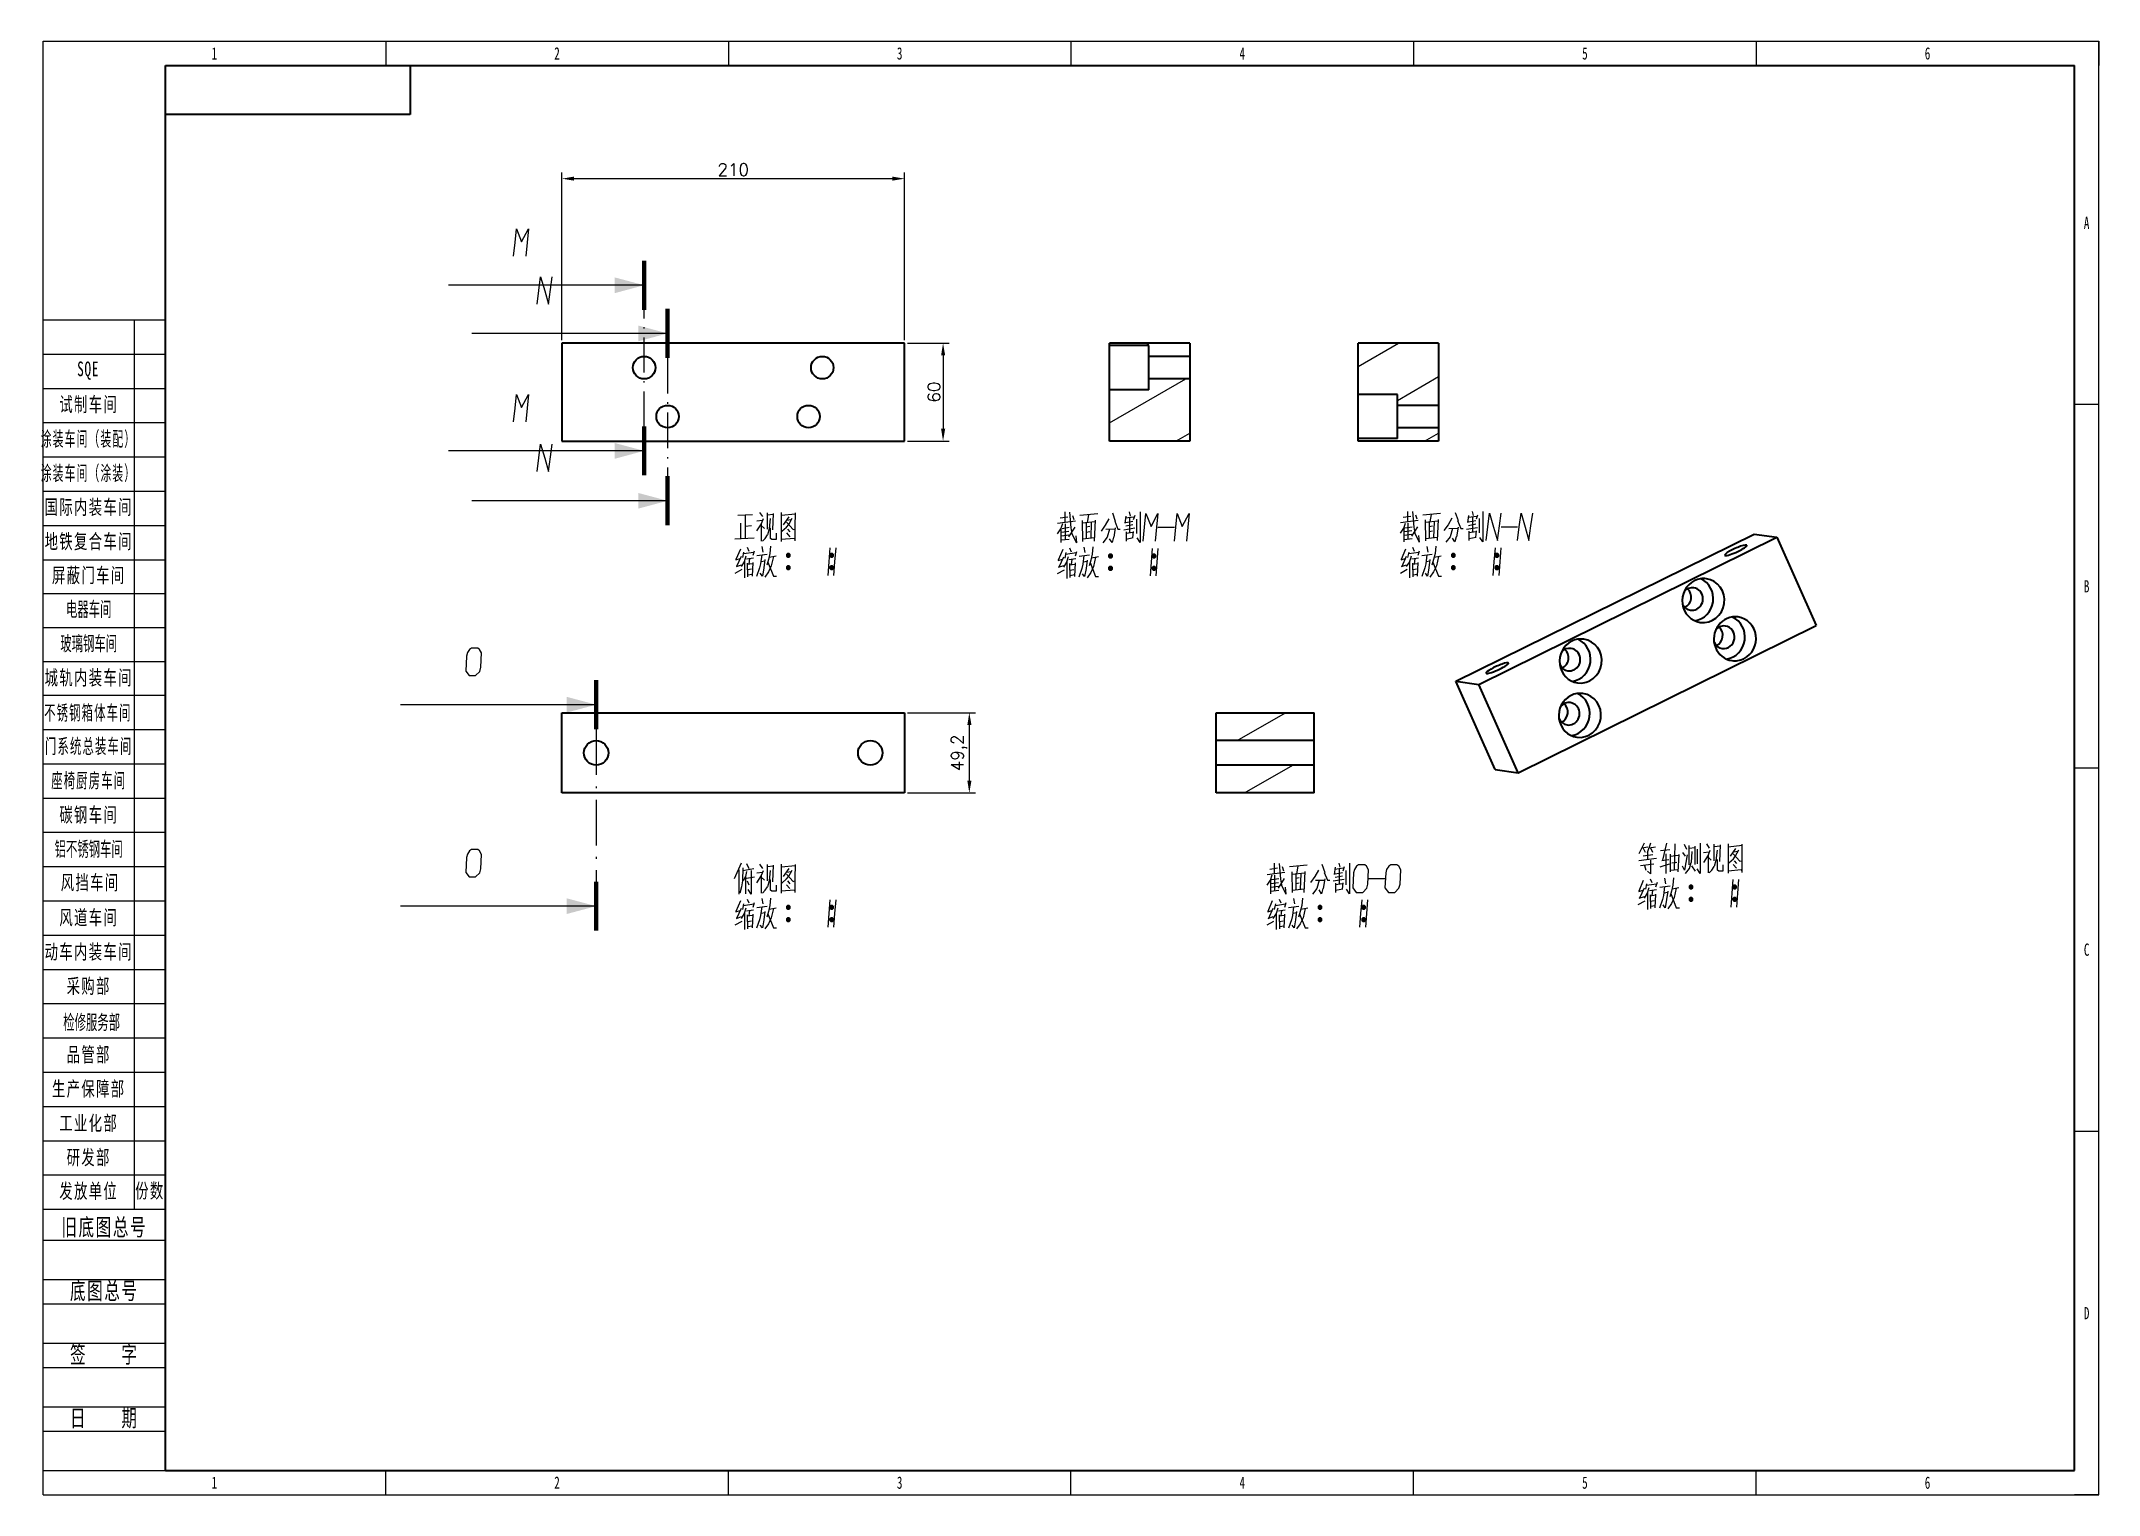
# Model space of a CAD drawing. Header units: millimetres. Extents: x -631 to 3210, y -561 to 2288.
# Drawn here: x 659 to 1920, y -446 to 446 of the extents above; entities that cross this region are included whole.
import ezdxf
from ezdxf.enums import TextEntityAlignment as Align

# ---------------------------------------------------------------- set-up
doc = ezdxf.new("R2010")
doc.units = ezdxf.units.MM
doc.header["$PDSIZE"] = -5
doc.linetypes.add('DASHDOT', pattern=[18.5, 12, -3, 0.5, -3])
doc.layers.get('0').update_dxf_attribs({"lineweight": 18})
for name, color, linetype, lineweight in [('尺寸线层', 3, 'Continuous', 18), ('文本层', 3, 'Continuous', 18), ('粗实线层', 7, 'Continuous', 35), ('细实线层', 7, 'Continuous', 18)]:
    doc.layers.add(name, color=color, linetype=linetype, lineweight=lineweight)
doc.styles.get("Standard").update_dxf_attribs({"font": 'txt.shx', "bigfont": 'gbcbig.shx'})
doc.styles.add('标准', font='', dxfattribs={"width": 0.667})
doc.styles.get('标准').set_extended_font_data('宋体')
doc.dimstyles.get("Standard").update_dxf_attribs({"dimscale": 3, "dimtxt": 0.18, "dimasz": 0.18, "dimexe": 0.18, "dimexo": 0.0625, "dimgap": 0.09, "dimtad": 0, "dimtih": 1, "dimtoh": 1, "dimdec": 4, "dimzin": 0, "dimdsep": 46, "dimtxsty": 'Standard', "dimcen": 0.09, "dimdle": 0.36, "dimadec": 0, "dimazin": 0, "dimtfac": 1, "dimtdec": 4, "dimtofl": 0, "dimtmove": 0, "dimatfit": 3, "dimfxl": 1, "dimtolj": 1, "dimtzin": 0, "dimarcsym": 0})

# ---------------------------------------------------------------- blocks, each defined once
blk = doc.blocks.new('*X1')
at = {"layer": '尺寸线层', "linetype": 'Continuous'}
for p, q in [((-185, 91.49), (-210, 91.49)), ((-191.37, 91.49), (-191.37, -90.21)), ((-185, 84.49), (-210, 84.49)), ((-185, 77.49), (-210, 77.49)), ((-185, 70.49), (-210, 70.49)), ((-185, 63.49), (-210, 63.49)), ((-185, 56.49), (-210, 56.49)), ((-185, 49.49), (-210, 49.49)), ((-185, 42.49), (-210, 42.49)), ((-185, 35.56), (-210, 35.56)), ((-185, 35.56), (-210, 35.56)), ((-185, 28.64), (-210, 28.64)), ((-185, 28.64), (-210, 28.64)), ((-185, 21.71), (-210, 21.71)), ((-185, 21.71), (-210, 21.71)), ((-185, 14.79), (-210, 14.79)), ((-185, 7.79), (-210, 7.79)), ((-185, 0.79), (-210, 0.79)), ((-185, -6.21), (-210, -6.21)), ((-185, -13.21), (-210, -13.21)), ((-185, -20.21), (-210, -20.21)), ((-185, -27.21), (-210, -27.21)), ((-185, -34.21), (-210, -34.21)), ((-185, -41.21), (-210, -41.21)), ((-185, -48.21), (-210, -48.21)), ((-185, -55.21), (-210, -55.21)), ((-185, -62.21), (-210, -62.21)), ((-185, -69.21), (-210, -69.21)), ((-185, -76.21), (-210, -76.21)), ((-185, -83.21), (-210, -83.21)), ((-185, -90.21), (-210, -90.21))]:
    blk.add_line(p, q, dxfattribs=at)
at = {"layer": '文本层'}
for p, q in [((-210, -96.5), (-185, -96.5)), ((-210, -104.5), (-185, -104.5)), ((-210, -109.5), (-185, -109.5)), ((-210, -117.5), (-185, -117.5)), ((-210, -122.5), (-185, -122.5)), ((-210, -130.5), (-185, -130.5)), ((-210, -135.5), (-185, -135.5)), ((-210, -143.5), (-185, -143.5))]:
    blk.add_line(p, q, dxfattribs=at)
at = {"layer": '粗实线层'}
for p, q in [((-185, -143.5), (-185, 143.5)), ((-185, 143.5), (205, 143.5)), ((-135, 143.5), (-135, 133.5)), ((205, -143.5), (205, 143.5)), ((-135, 133.5), (-185, 133.5)), ((-185, -143.5), (205, -143.5))]:
    blk.add_line(p, q, dxfattribs=at)
at = {"layer": '细实线层'}
for p, q in [((-210, -148.5), (-210, 148.5)), ((-210, 148.5), (210, 148.5)), ((-140, 148.5), (-140, 143.5)), ((-70, 148.5), (-70, 143.5)), ((0, 148.5), (0, 143.5)), ((70, 148.5), (70, 143.5)), ((140, 148.5), (140, 143.5)), ((210, -148.5), (210, 148.5)), ((210, 148.5), (210, 143.5)), ((210, 74.25), (205, 74.25)), ((210, 0), (205, 0)), ((210, -74.25), (205, -74.25)), ((-140, -148.5), (-140, -143.5)), ((-70, -148.5), (-70, -143.5)), ((0, -148.5), (0, -143.5)), ((70, -148.5), (70, -143.5)), ((140, -148.5), (140, -143.5)), ((210, -148.5), (210, -143.5)), ((-210, -148.5), (210, -148.5)), ((-210, -148.5), (-185, -148.5)), ((210, -148.5), (205, -148.5))]:
    blk.add_line(p, q, dxfattribs=at)
at = {"layer": '尺寸线层', "linetype": 'Continuous', "char_height": 3, "attachment_point": 5, "style": '标准'}
for s, insert, width, line_spacing_factor in [('\\T1.1;\\W0.667;SQE', (-200.8, 81.17), 31.0587, 0.47619), ('\\T1.1;\\W0.667;试制车间', (-200.68, 74.14), 31.0587, 0.57381), ('\\T1.1;\\W0.54149;涂装车间（装配）', (-200.73, 67.06), 27.5396, 0.574243), ('\\T1.1;\\W0.54149;涂装车间（涂装）', (-200.73, 60.06), 27.5396, 0.574243), ('\\T1.1;\\W0.667;国际内装车间', (-200.68, 53.14), 31.0587, 0.561905), ('\\T1.1;\\W0.667;地铁复合车间', (-200.68, 46.14), 31.0587, 0.561905), ('\\T1.1;\\W0.667;屏蔽门车间', (-200.68, 39.21), 31.0587, 0.561905), ('\\W1;{\\W0.567;\\T1;电器车间}', (-200.68, 32.29), 37.2629, 0.561905), ('\\W1;{\\W0.567;\\T1;玻璃钢车间}', (-200.68, 25.29), 37.2629, 0.564286), ('\\T1.1;城轨内装车间', (-200.68, 18.29), 18.6315, 1.15057), ('\\T1.1;{\\W0.567;不锈钢箱体车间}', (-200.85, 11.13), 18.6315, 1.15057), ('\\T1.1;{\\W0.567;门系统总装车间}', (-200.68, 4.29), 18.6315, 1.15057), ('\\T1.1;{\\W0.567;座椅厨房车间}', (-200.68, -2.71), 18.6315, 1.15057), ('\\T1.1;碳钢车间', (-200.68, -9.71), 18.6315, 1.15057), ('{\\W0.567;\\T1;铝不锈钢车间}', (-200.68, -16.71), 18.6315, 1.15057), ('\\T1.1;风挡车间', (-200.39, -23.55), 18.6315, 1.15057), ('\\T1.1;风道车间', (-200.68, -30.71), 18.6315, 1.15057), ('\\T1.1;动车内装车间', (-200.68, -37.71), 18.6315, 1.15057), ('\\T1.1;采购部', (-200.68, -44.71), 18.6315, 1.15057), ('\\W1;{\\W0.567;\\T1;检修服务部}', (-200.08, -52.1), 37.2629, 0.564286), ('\\T1.1;品管部', (-200.68, -58.71), 18.6315, 1.15057), ('\\T1.1;生产保障部', (-200.68, -65.71), 18.6315, 1.15057), ('\\T1.1;工业化部', (-200.68, -72.71), 18.6315, 1.15057), ('\\T1.1;研发部', (-200.68, -79.71), 18.6315, 1.15057), ('\\T1.1;发放单位', (-200.68, -86.58), 18.6315, 0.853342), ('\\T1.1;份数', (-188.18, -86.53), 6.3685, 1.15057)]:
    blk.add_mtext(s, dxfattribs=dict(at, insert=insert, width=width, line_spacing_factor=line_spacing_factor))
at = {"layer": '尺寸线层', "style": '标准'}
for tag, height, width, p in [('T1', 2.5, 0.667, (-175, 146)), ('T2', 2.5, 0.667, (-105, 146)), ('T3', 2.5, 0.667, (-35, 146)), ('T4', 2.5, 0.667, (35, 146)), ('T5', 2.5, 0.667, (105, 146)), ('T6', 2.5, 0.667, (175, 146)), ('R1', 2.5, 0.667, (207.5, 111.38)), ('SQE', 3.5, 0.667, (-188.18, 80.99)), ('试制车间', 3.5, 0.28375, (-188.18, 73.99)), ('涂装车间（装配）', 3.5, 0.147264, (-188.18, 66.99)), ('涂装车间（涂装）', 3.5, 0.147264, (-188.18, 59.99)), ('国际内装车间', 3.5, 0.189302, (-188.18, 52.99)), ('地铁复合车间', 3.5, 0.186278, (-188.18, 46.02)), ('屏蔽门车间', 3.5, 0.225254, (-188.18, 39.14)), ('R2', 2.5, 0.667, (207.5, 37.12)), ('电器车间', 3.5, 0.292284, (-188.18, 32.21)), ('玻璃钢车间', 3.5, 0.225603, (-188.18, 25.29)), ('城轨内装车间', 3.5, 0.186278, (-188.18, 18.29)), ('不锈钢箱体车间', 3.5, 0.15932, (-188.18, 11.29)), ('门系统总装车间', 3.5, 0.161527, (-188.18, 4.29)), ('座椅厨房车间', 3.5, 0.186516, (-188.18, -2.71)), ('碳钢车间', 3.5, 0.28375, (-188.18, -9.71)), ('铝不锈钢车间', 3.5, 0.186397, (-188.18, -16.71)), ('风挡车间', 3.5, 0.284026, (-188.18, -23.71)), ('风道车间', 3.5, 0.284026, (-188.18, -30.71)), ('动车内装车间', 3.5, 0.186397, (-188.18, -37.71)), ('R3', 2.5, 0.667, (207.5, -37.12)), ('采购部', 3.5, 0.378308, (-188.18, -44.71)), ('检修服务部', 3.5, 0.223014, (-188.18, -51.71)), ('品管部', 3.5, 0.389426, (-188.18, -58.71)), ('生产保障部', 3.5, 0.223356, (-188.18, -65.71)), ('工业化部', 3.5, 0.281557, (-188.18, -72.71)), ('研发部', 3.5, 0.3788, (-188.18, -79.71)), ('旧底图总号', 3, 0.667, (-197.5, -100.5)), ('底图总号', 3, 0.667, (-197.5, -113.5)), ('R4', 2.5, 0.667, (207.5, -111.38)), ('签字', 3, 0.667, (-197.5, -126.5)), ('日期', 3, 0.667, (-197.5, -139.5)), ('B1', 2.5, 0.667, (-175, -146)), ('B2', 2.5, 0.667, (-105, -146)), ('B3', 2.5, 0.667, (-35, -146)), ('B4', 2.5, 0.667, (35, -146)), ('B5', 2.5, 0.667, (105, -146)), ('B6', 2.5, 0.667, (175, -146))]:
    blk.add_attdef(tag, text='', height=height, dxfattribs=dict(at, width=width)).set_placement(p, align=Align.MIDDLE_CENTER)
at = {"layer": '尺寸线层', "style": '标准', "width": 0.667}
blk.add_attdef('图号', text='', height=5.33, rotation=180, dxfattribs=at).set_placement((-160, 138.5), align=Align.MIDDLE_CENTER)
at = {"layer": '文本层', "char_height": 3.5, "width": 25, "attachment_point": 5, "style": '标准'}
for s, insert in [('\\T1.1;旧底图总号', (-197.5, -94)), ('\\T1.1;底图总号', (-197.5, -107)), ('\\T1.1;签    字', (-197.5, -120)), ('\\T1.1;日    期', (-197.5, -133))]:
    blk.add_mtext(s, dxfattribs=dict(at, insert=insert))
blk = doc.blocks.new('*X72')
at = {"lineweight": 13}
for points in [[(-50.68, 32.36), (-47.68, 33.17), (-50.68, 33.97)], [(-48.28, 27.44), (-45.28, 28.25), (-48.28, 29.05)], [(-50.68, 15.44), (-47.68, 16.25), (-50.68, 17.05)], [(-48.28, 10.35), (-45.28, 11.15), (-48.28, 11.95)], [(-55.58, -10.48), (-52.58, -9.68), (-55.58, -8.88)], [(-55.58, -31.06), (-52.58, -30.26), (-55.58, -29.46)]]:
    blk.add_hatch(color=7, dxfattribs=at).paths.add_polyline_path(points, flags=0)
at = {"color": 7, "lineweight": 100, "ltscale": 0.125}
for p, q in [((-47.68, 35.67), (-47.68, 30.67)), ((-45.28, 30.75), (-45.28, 25.75)), ((-47.68, 13.75), (-47.68, 18.75)), ((-45.28, 8.65), (-45.28, 13.65)), ((-52.58, -7.18), (-52.58, -12.18))]:
    blk.add_line(p, q, dxfattribs=at)
at = {"color": 7, "lineweight": 13}
for p, q in [((-47.68, 33.17), (-67.68, 33.17)), ((-45.28, 28.25), (-65.28, 28.25)), ((-47.68, 16.25), (-67.68, 16.25)), ((-45.28, 11.15), (-65.28, 11.15)), ((-52.58, -9.68), (-72.58, -9.68)), ((-52.58, -30.26), (-72.58, -30.26))]:
    blk.add_line(p, q, dxfattribs=at)
at = {"color": 7, "linetype": 'DASHDOT', "lineweight": 13, "ltscale": 0.298012}
blk.add_line((-47.68, 18.75), (-47.68, 30.67), dxfattribs=at)
at = {"color": 7, "lineweight": 35}
for p, q in [((-21.08, 27.25), (-56.08, 27.25)), ((-56.08, 17.25), (-21.08, 17.25)), ((35.25, -7.28), (65.7, 7.75)), ((37.59, -7.61), (68.04, 7.43)), ((41.61, -16.63), (72.06, -1.59)), ((-56.08, -10.5), (-21.08, -10.5)), ((-21.08, -18.7), (-56.08, -18.7))]:
    blk.add_line(p, q, dxfattribs=at)
at = {"color": 7, "lineweight": 35, "ltscale": 0.25}
for p, q in [((-56.08, 27.25), (-56.08, 17.25)), ((-21.08, 17.25), (-21.08, 27.25)), ((10.75, -10.5), (20.75, -10.5)), ((20.75, -13.35), (10.75, -13.35)), ((20.75, -15.85), (10.75, -15.85)), ((20.75, -18.7), (10.75, -18.7))]:
    blk.add_line(p, q, dxfattribs=at)
at = {"color": 7, "linetype": 'DASHDOT', "lineweight": 13, "ltscale": 0.302379}
blk.add_line((-45.28, 25.75), (-45.28, 13.65), dxfattribs=at)
at = {"color": 7, "lineweight": 35, "ltscale": 0.20498}
for p, q in [((8.06, 27.25), (-0.14, 27.25)), ((33.47, 27.25), (25.27, 27.25)), ((8.06, 17.25), (-0.14, 17.25)), ((33.47, 17.25), (25.27, 17.25))]:
    blk.add_line(p, q, dxfattribs=at)
at = {"color": 7, "lineweight": 35, "ltscale": 0.13125}
for p, q in [((-0.14, 17.25), (-0.14, 27.25)), ((25.27, 17.25), (25.27, 27.25))]:
    blk.add_line(p, q, dxfattribs=at)
at = {"color": 7, "lineweight": 35, "ltscale": 0.1}
for p, q in [((3.86, 27), (-0.14, 27)), ((3.86, 22.5), (-0.14, 22.5)), ((29.27, 22), (25.27, 22)), ((29.27, 17.5), (25.27, 17.5))]:
    blk.add_line(p, q, dxfattribs=at)
at = {"color": 7, "lineweight": 13, "ltscale": 0.012491}
blk.add_line((3.53, 27), (3.96, 27.25), dxfattribs=at)
at = {"color": 7, "lineweight": 35, "ltscale": 0.027499}
for p, q in [((3.86, 22.5), (3.86, 27)), ((29.27, 17.5), (29.27, 22))]:
    blk.add_line(p, q, dxfattribs=at)
at = {"color": 7, "lineweight": 35, "ltscale": 0.10498}
for p, q in [((8.06, 25.9), (3.86, 25.9)), ((8.06, 23.6), (3.86, 23.6)), ((33.47, 20.9), (29.27, 20.9)), ((33.47, 18.6), (29.27, 18.6))]:
    blk.add_line(p, q, dxfattribs=at)
at = {"color": 7, "lineweight": 35, "ltscale": 0.158749}
for p, q in [((8.06, 27.25), (8.06, 17.25)), ((33.47, 27.25), (33.47, 17.25))]:
    blk.add_line(p, q, dxfattribs=at)
at = {"color": 7, "lineweight": 13, "ltscale": 0.118348}
blk.add_line((25.27, 24.88), (29.37, 27.25), dxfattribs=at)
at = {"color": 7, "lineweight": 13, "ltscale": 0.224517}
blk.add_line((-0.14, 19.11), (7.64, 23.6), dxfattribs=at)
at = {"color": 7, "lineweight": 13, "ltscale": 0.121227}
blk.add_line((29.27, 21.41), (33.47, 23.84), dxfattribs=at)
at = {"color": 7, "lineweight": 13, "ltscale": 0.040994}
for p, q in [((6.64, 17.25), (8.06, 18.07)), ((32.05, 17.25), (33.47, 18.07))]:
    blk.add_line(p, q, dxfattribs=at)
at = {"color": 7, "lineweight": 35, "ltscale": 0.059128}
blk.add_line((65.7, 7.75), (68.04, 7.43), dxfattribs=at)
at = {"color": 7, "lineweight": 35, "ltscale": 0.246895}
blk.add_line((68.04, 7.43), (72.06, -1.59), dxfattribs=at)
at = {"color": 7, "lineweight": 35, "ltscale": 0.246897}
for p, q in [((39.27, -16.31), (35.25, -7.28)), ((41.61, -16.63), (37.59, -7.61))]:
    blk.add_line(p, q, dxfattribs=at)
at = {"color": 7, "lineweight": 35, "ltscale": 0.059152}
for p, q in [((35.25, -7.28), (37.59, -7.61)), ((39.27, -16.31), (41.61, -16.63))]:
    blk.add_line(p, q, dxfattribs=at)
at = {"color": 7, "lineweight": 35, "ltscale": 0.204999}
for p, q in [((-56.08, -18.7), (-56.08, -10.5)), ((-21.08, -10.5), (-21.08, -18.7))]:
    blk.add_line(p, q, dxfattribs=at)
at = {"color": 7, "lineweight": 35, "ltscale": 0.071249}
for p, q in [((10.75, -18.7), (10.75, -10.5)), ((20.75, -18.7), (20.75, -10.5))]:
    blk.add_line(p, q, dxfattribs=at)
at = {"color": 7, "lineweight": 13, "ltscale": 0.142504}
for p, q in [((12.91, -13.35), (17.85, -10.5)), ((13.65, -18.7), (18.58, -15.85))]:
    blk.add_line(p, q, dxfattribs=at)
at = {"color": 7, "linetype": 'DASHDOT', "lineweight": 13, "ltscale": 0.389499}
blk.add_line((-52.58, -12.18), (-52.58, -27.76), dxfattribs=at)
at = {"color": 7, "lineweight": 100, "ltscale": 0.124999}
blk.add_line((-52.58, -32.76), (-52.58, -27.76), dxfattribs=at)
at = {"color": 7, "lineweight": 13}
for points in [[(-61.01, 36.14), (-60.87, 37.54), (-60.73, 38.94), (-60.2, 37.61), (-59.5, 38.94), (-59.64, 37.54), (-59.78, 36.14)], [(-58.61, 31.22), (-58.43, 32.62), (-58.26, 34.02), (-57.84, 32.59), (-57.45, 31.22), (-57.24, 32.73), (-57.07, 34.02)], [(-61.01, 19.22), (-60.87, 20.62), (-60.73, 22.02), (-60.2, 20.69), (-59.5, 22.02), (-59.64, 20.62), (-59.78, 19.22)], [(-58.61, 14.13), (-58.43, 15.53), (-58.26, 16.93), (-57.84, 15.49), (-57.45, 14.13), (-57.24, 15.63), (-57.07, 16.93)], [(-38.12, 9.69), (-36.62, 9.76)], [(-37.84, 8.88), (-37.84, 7.31)], [(-37.35, 9.69), (-37.35, 8.53), (-37.35, 7.34)], [(-37.35, 8.57), (-36.72, 8.64)], [(-35.53, 9.3), (-35.71, 8.81), (-36.2, 8.08)], [(-36.16, 9.09), (-35.6, 9.16)], [(-35.88, 9.97), (-35.6, 9.55)], [(-35.71, 8.81), (-35.71, 7.03)], [(-35.71, 8.64), (-35.39, 8.32)], [(-35.11, 9.93), (-35.11, 8.25)], [(-34.45, 9.76), (-35.11, 9.69)], [(-34.8, 9.34), (-34.9, 8.29)], [(-34.52, 8.18), (-34.45, 9.86)], [(-33.68, 9.97), (-33.68, 8.5), (-33.68, 6.99)], [(-33.68, 9.93), (-33.68, 8.53), (-33.68, 7.13)], [(-32.21, 9.79), (-33.68, 9.65)], [(-33.61, 8.04), (-33.12, 8.46)], [(-32.91, 9.51), (-33.47, 8.71)], [(-33.15, 8.95), (-32.45, 8.22)], [(-33.12, 9.16), (-32.66, 9.23)], [(-33.12, 8.46), (-32.91, 8.74)], [(-32.91, 8.74), (-32.56, 9.37)], [(-32.24, 7.17), (-32.24, 8.53), (-32.21, 9.93)], [(-5.45, 8.86), (-3.63, 9.1)], [(-5.17, 9.42), (-4.4, 9.52)], [(-5.1, 8.3), (-4.92, 8.82)], [(-4.99, 8.33), (-4.26, 8.44)], [(-4.68, 8.96), (-4.68, 10.01)], [(-4.68, 8.79), (-4.68, 7.18)], [(-4.29, 7.46), (-3.66, 8.44)], [(-4.22, 9.98), (-4.08, 8.4), (-3.98, 7.77), (-3.52, 6.86)], [(-3.91, 9.66), (-3.77, 9.24)], [(-1.35, 9.8), (-3.17, 9.63)], [(-2.93, 9.14), (-2.89, 7)], [(-1.6, 9), (-2.93, 8.86)], [(-2.51, 8.89), (-2.51, 7.32)], [(-2.16, 8.51), (-2.51, 8.44)], [(-2.4, 8.93), (-2.26, 9.7)], [(-2.02, 8.93), (-2.05, 7.35)], [(-1.67, 7.04), (-1.56, 9.17)], [(-0.2, 9.31), (-0.58, 8.65), (-1, 8.05)], [(0.15, 9.91), (0.43, 9.07)], [(0.4, 9.07), (0.71, 8.26), (0.96, 8.26)], [(1.52, 9.59), (1.41, 8.86)], [(1.48, 9.42), (2.36, 9.52)], [(1.52, 8.93), (2.25, 9.07)], [(1.52, 8.58), (2.25, 8.72)], [(1.87, 10.01), (1.97, 9.59)], [(1.9, 9.42), (1.9, 7.95)], [(2.43, 9.63), (2.29, 9.21)], [(2.64, 7.81), (2.64, 9.28)], [(2.99, 10.01), (2.99, 8.47), (2.99, 6.9)], [(3.3, 7.04), (3.44, 8.44), (3.58, 9.84), (4.11, 8.51), (4.81, 9.84), (4.67, 8.44), (4.53, 7.04)], [(4.81, 8.44), (6.49, 8.44)], [(6.49, 7.04), (6.63, 8.44), (6.77, 9.84), (7.29, 8.51), (7.99, 9.84), (7.85, 8.44), (7.71, 7.04)], [(29.58, 8.92), (31.4, 9.16)], [(29.86, 9.48), (30.63, 9.58)], [(29.93, 8.36), (30.1, 8.88)], [(30.03, 8.39), (30.77, 8.5)], [(30.35, 9.02), (30.35, 10.07)], [(30.35, 8.85), (30.35, 7.24)], [(30.73, 7.52), (31.36, 8.5)], [(30.8, 10.04), (30.94, 8.46), (31.05, 7.83), (31.5, 6.92)], [(31.12, 9.72), (31.26, 9.3)], [(33.67, 9.86), (31.85, 9.69)], [(32.1, 9.2), (32.13, 7.06)], [(33.43, 9.06), (32.1, 8.92)], [(32.52, 8.95), (32.52, 7.38)], [(32.87, 8.57), (32.52, 8.5)], [(32.62, 8.99), (32.76, 9.76)], [(33.01, 8.99), (32.97, 7.41)], [(33.36, 7.1), (33.46, 9.23)], [(34.83, 9.37), (34.44, 8.71), (34.02, 8.11)], [(35.18, 9.97), (35.46, 9.13)], [(35.46, 8.46), (35.32, 7.48)], [(35.42, 9.13), (35.74, 8.32), (35.98, 8.32)], [(36.33, 8.25), (37.45, 8.43)], [(36.54, 9.65), (36.44, 8.92)], [(36.51, 9.48), (37.38, 9.58)], [(36.54, 8.99), (37.28, 9.13)], [(36.54, 8.64), (37.28, 8.78)], [(36.89, 10.07), (37, 9.65)], [(36.93, 9.48), (36.93, 8.01)], [(37.45, 9.69), (37.31, 9.27)], [(37.66, 7.87), (37.66, 9.34)], [(38.01, 10.07), (38.01, 8.53), (38.01, 6.96)], [(38.33, 7.1), (38.5, 8.5), (38.68, 9.9), (39.1, 8.46), (39.48, 7.1), (39.69, 8.6), (39.87, 9.9)], [(39.87, 8.5), (41.55, 8.5)], [(41.55, 7.1), (41.72, 8.5), (41.9, 9.9), (42.32, 8.46), (42.7, 7.1), (42.91, 8.6), (43.09, 9.9)], [(-38.4, 7.27), (-36.44, 7.38)], [(-37.14, 6.4), (-36.97, 6.01)], [(-35.67, 6.47), (-35.57, 5.91)], [(-35.6, 7.03), (-35.32, 7.31)], [(-35.32, 7.31), (-35.08, 7.66)], [(-34.9, 8.29), (-35.08, 7.66)], [(-34.76, 6.5), (-34.83, 5.77)], [(-34.76, 7.31), (-34.76, 8.39)], [(-34.62, 7.2), (-34.76, 7.31)], [(-34.2, 7.2), (-34.62, 7.2)], [(-34.2, 7.83), (-34.2, 7.2)], [(-33.68, 7.24), (-32.31, 7.34)], [(-33.15, 7.87), (-32.8, 7.48)], [(-33.05, 8.25), (-32.8, 7.97)], [(-32.45, 8.22), (-32.28, 8.25)], [(-32.24, 7.06), (-32.24, 7.17), (-32.31, 7.34)], [(-28.71, 6.33), (-28.81, 4.93), (-28.92, 3.53)], [(-28.11, 6.33), (-28.22, 4.93), (-28.32, 3.53)], [(-5.45, 7.77), (-5.1, 8.3)], [(-5.1, 8.3), (-5.1, 6.9)], [(-4.29, 8.02), (-5.06, 7.91)], [(-4.29, 7.63), (-5.06, 7.53)], [(-4.26, 7.21), (-5.06, 7.11)], [(-4.22, 6.34), (-4.05, 5.95)], [(-3.59, 7.56), (-3.52, 6.86)], [(-2.89, 7.25), (-1.67, 7.39)], [(-2.75, 6.41), (-2.65, 5.85)], [(-2.51, 7.95), (-2.16, 8.02)], [(-1.84, 6.44), (-1.91, 5.71)], [(-0.37, 7.42), (-0.83, 6.86)], [(-0.51, 8.26), (0.4, 8.3)], [(-0.13, 8.26), (-0.37, 7.42)], [(0.26, 7.42), (0.12, 6.9), (-0.13, 7.28)], [(0.43, 8.4), (0.29, 7.42)], [(1.31, 8.19), (2.43, 8.37)], [(1.55, 7.98), (1.55, 7.04)], [(1.55, 7.84), (2.25, 7.95)], [(2.29, 7.35), (1.55, 7.21)], [(2.29, 8.02), (2.22, 7.35)], [(2.99, 6.9), (2.67, 7.35)], [(29.58, 7.83), (29.93, 8.36)], [(29.93, 8.36), (29.93, 6.96)], [(30.73, 8.08), (29.96, 7.97)], [(30.73, 7.69), (29.96, 7.59)], [(30.77, 7.27), (29.96, 7.17)], [(30.8, 6.4), (30.98, 6.01)], [(31.43, 7.62), (31.5, 6.92)], [(32.13, 7.31), (33.36, 7.45)], [(32.27, 6.47), (32.38, 5.91)], [(32.52, 8.01), (32.87, 8.08)], [(33.18, 6.5), (33.11, 5.77)], [(34.65, 7.48), (34.2, 6.92)], [(34.51, 8.32), (35.42, 8.36)], [(34.9, 8.32), (34.65, 7.48)], [(35.28, 7.48), (35.14, 6.96), (34.9, 7.34)], [(36.58, 8.04), (36.58, 7.1)], [(36.58, 7.9), (37.28, 8.01)], [(37.31, 7.41), (36.58, 7.27)], [(37.31, 8.08), (37.24, 7.41)], [(38.01, 6.96), (37.7, 7.41)], [(39.24, 6.33), (39.13, 4.93), (39.03, 3.53)], [(39.83, 6.33), (39.73, 4.93), (39.62, 3.53)], [(-37.91, 5.21), (-38.33, 5.07)], [(-37.84, 6.22), (-38.3, 5.14)], [(-38.26, 4.44), (-37.74, 4.61)], [(-37.77, 5.45), (-38.23, 4.44)], [(-37.46, 4.93), (-37.77, 4.44)], [(-37.53, 5.91), (-37.63, 5.35)], [(-37.53, 5.77), (-36.48, 5.91)], [(-37.28, 5.49), (-37.46, 4.93)], [(-37.42, 5), (-37.42, 3.28)], [(-37.21, 5.21), (-36.51, 5.31)], [(-37.14, 4.79), (-37.11, 3.39)], [(-37.14, 4.68), (-36.62, 4.75)], [(-36.9, 5.24), (-36.97, 4.68)], [(-36.58, 4.86), (-36.65, 3.46)], [(-36.44, 6.01), (-36.58, 5.56)], [(-35.67, 5.63), (-35.78, 4.72), (-35.88, 4.3), (-36.2, 3.42)], [(-36.16, 5.56), (-35.11, 5.7)], [(-35.36, 5.14), (-35.46, 4.3), (-35.6, 3.46), (-35.81, 3.74)], [(-35.74, 4.96), (-35.36, 5.03)], [(-34.97, 5.14), (-35.15, 4.58)], [(-35.04, 4.89), (-34.48, 3.46)], [(-34.83, 5.77), (-34.97, 5.14)], [(-34.69, 4.51), (-34.97, 3.88)], [(-34.9, 5.38), (-34.2, 5.52)], [(-34.48, 5.45), (-34.69, 4.51)], [(-33.15, 5.59), (-32.77, 5.59)], [(-33.15, 4.33), (-32.77, 4.33)], [(-33.12, 5.7), (-32.8, 5.7)], [(-33.12, 5.45), (-32.8, 5.45)], [(-33.12, 4.44), (-32.8, 4.44)], [(-28.71, 5.59), (-28.32, 5.59)], [(-28.71, 4.33), (-28.32, 4.33)], [(-28.67, 5.7), (-28.36, 5.7)], [(-28.67, 5.45), (-28.36, 5.45)], [(-28.67, 4.44), (-28.36, 4.44)], [(-4.99, 5.15), (-5.41, 5.01)], [(-4.92, 6.16), (-5.38, 5.08)], [(-5.34, 4.38), (-4.82, 4.55)], [(-4.85, 5.39), (-5.31, 4.38)], [(-4.54, 4.87), (-4.85, 4.38)], [(-4.61, 5.85), (-4.71, 5.29)], [(-4.61, 5.71), (-3.56, 5.85)], [(-4.36, 5.43), (-4.54, 4.87)], [(-4.5, 4.94), (-4.5, 3.22)], [(-4.29, 5.15), (-3.59, 5.25)], [(-4.22, 4.73), (-4.19, 3.33)], [(-4.22, 4.62), (-3.7, 4.69)], [(-3.98, 5.18), (-4.05, 4.62)], [(-3.66, 4.8), (-3.73, 3.4)], [(-3.52, 5.95), (-3.66, 5.5)], [(-2.75, 5.57), (-2.86, 4.66), (-2.96, 4.24), (-3.28, 3.36)], [(-3.24, 5.5), (-2.19, 5.64)], [(-2.44, 5.08), (-2.54, 4.24), (-2.68, 3.4), (-2.89, 3.68)], [(-2.82, 4.9), (-2.44, 4.97)], [(-2.05, 5.08), (-2.23, 4.52)], [(-2.12, 4.83), (-1.56, 3.4)], [(-1.91, 5.71), (-2.05, 5.08)], [(-1.77, 4.45), (-2.05, 3.82)], [(-1.98, 5.32), (-1.28, 5.46)], [(-1.56, 5.39), (-1.77, 4.45)], [(-0.23, 5.53), (0.15, 5.53)], [(-0.23, 4.27), (0.15, 4.27)], [(-0.2, 5.64), (0.12, 5.64)], [(-0.2, 5.39), (0.12, 5.39)], [(-0.2, 4.38), (0.12, 4.38)], [(4.21, 6.27), (4.11, 4.87), (4, 3.47)], [(4.21, 5.53), (4.6, 5.53)], [(4.21, 4.27), (4.6, 4.27)], [(4.25, 5.64), (4.56, 5.64)], [(4.25, 5.39), (4.56, 5.39)], [(4.25, 4.38), (4.56, 4.38)], [(4.81, 6.27), (4.7, 4.87), (4.6, 3.47)], [(30.03, 5.21), (29.61, 5.07)], [(30.1, 6.22), (29.65, 5.14)], [(29.68, 4.44), (30.21, 4.61)], [(30.17, 5.45), (29.72, 4.44)], [(30.49, 4.93), (30.17, 4.44)], [(30.42, 5.91), (30.31, 5.35)], [(30.42, 5.77), (31.47, 5.91)], [(30.66, 5.49), (30.49, 4.93)], [(30.52, 5), (30.52, 3.28)], [(30.73, 5.21), (31.43, 5.31)], [(30.8, 4.79), (30.84, 3.39)], [(30.8, 4.68), (31.33, 4.75)], [(31.05, 5.24), (30.98, 4.68)], [(31.36, 4.86), (31.29, 3.46)], [(31.5, 6.01), (31.36, 5.56)], [(32.27, 5.63), (32.17, 4.72), (32.06, 4.3), (31.75, 3.42)], [(31.78, 5.56), (32.83, 5.7)], [(32.59, 5.14), (32.48, 4.3), (32.34, 3.46), (32.13, 3.74)], [(32.2, 4.96), (32.59, 5.03)], [(32.97, 5.14), (32.8, 4.58)], [(32.9, 4.89), (33.46, 3.46)], [(33.11, 5.77), (32.97, 5.14)], [(33.25, 4.51), (32.97, 3.88)], [(33.04, 5.38), (33.74, 5.52)], [(33.46, 5.45), (33.25, 4.51)], [(34.79, 5.59), (35.18, 5.59)], [(34.79, 4.33), (35.18, 4.33)], [(34.83, 5.7), (35.14, 5.7)], [(34.83, 5.45), (35.14, 5.45)], [(34.83, 4.44), (35.14, 4.44)], [(39.24, 5.59), (39.62, 5.59)], [(39.24, 4.33), (39.62, 4.33)], [(39.27, 5.7), (39.59, 5.7)], [(39.27, 5.45), (39.59, 5.45)], [(39.27, 4.44), (39.59, 4.44)], [(-38.37, 3.77), (-37.67, 4.16)], [(-37.11, 4.12), (-36.72, 4.19)], [(-36.65, 3.63), (-37.07, 3.56)], [(-34.97, 3.88), (-35.36, 3.35)], [(-34.48, 3.46), (-34.17, 3.46)], [(-33.12, 4.19), (-32.8, 4.19)], [(-28.67, 4.19), (-28.36, 4.19)], [(-5.45, 3.71), (-4.75, 4.1)], [(-4.19, 4.06), (-3.8, 4.13)], [(-3.73, 3.57), (-4.15, 3.5)], [(-2.05, 3.82), (-2.44, 3.29)], [(-1.56, 3.4), (-1.25, 3.4)], [(-0.2, 4.13), (0.12, 4.13)], [(4.25, 4.13), (4.56, 4.13)], [(29.58, 3.77), (30.28, 4.16)], [(30.84, 4.12), (31.22, 4.19)], [(31.29, 3.63), (30.87, 3.56)], [(32.97, 3.88), (32.59, 3.35)], [(33.46, 3.46), (33.78, 3.46)], [(34.83, 4.19), (35.14, 4.19)], [(39.27, 4.19), (39.59, 4.19)], [(54.46, -23.84), (53.94, -24.92)], [(54.25, -24.29), (54.85, -24.19)], [(54.36, -25.13), (55.37, -24.99)], [(54.6, -24.78), (54.39, -24.29)], [(55.13, -23.84), (54.78, -24.82)], [(54.85, -25.48), (54.85, -24.78)], [(54.99, -24.29), (55.65, -24.19)], [(55.13, -24.29), (55.34, -24.75)], [(56.14, -24.57), (57.09, -24.47)], [(56.77, -23.84), (56.35, -25.55)], [(56.7, -24.92), (56.7, -26.92)], [(57.16, -26.74), (57.16, -24.96)], [(57.16, -25.17), (57.96, -25.06)], [(57.61, -23.91), (57.58, -25.24), (57.54, -26.57)], [(58, -24.99), (57.92, -26.74)], [(58.38, -24.78), (58.66, -25.17)], [(58.56, -23.94), (58.8, -24.43)], [(58.87, -25.03), (58.59, -26.6)], [(59.08, -26.04), (59.08, -24.08)], [(59.08, -24.33), (59.64, -24.26)], [(59.36, -24.68), (59.29, -25.8)], [(59.64, -24.12), (59.64, -26.01)], [(59.92, -25.94), (59.92, -24.43)], [(60.2, -23.84), (60.2, -25.38), (60.2, -26.92)], [(61.18, -24.57), (61, -25.06), (60.52, -25.8)], [(60.55, -24.78), (61.11, -24.71)], [(60.83, -23.91), (61.11, -24.33)], [(61, -25.06), (61, -26.85)], [(61.6, -23.94), (61.6, -25.62)], [(62.27, -24.12), (61.6, -24.19)], [(61.92, -24.54), (61.81, -25.59)], [(62.2, -25.69), (62.27, -24.01)], [(63.04, -23.91), (63.04, -25.38), (63.04, -26.88)], [(63.04, -23.94), (63.04, -25.34), (63.04, -26.74)], [(64.5, -24.08), (63.04, -24.22)], [(63.81, -24.36), (63.25, -25.17)], [(63.56, -24.92), (64.26, -25.66)], [(63.6, -24.71), (64.05, -24.64)], [(63.6, -25.41), (63.81, -25.13)], [(63.81, -25.13), (64.16, -24.5)], [(64.47, -26.71), (64.47, -25.34), (64.5, -23.94)], [(-37.77, -25.87), (-38.47, -27.48)], [(-38.02, -26.54), (-38.02, -27.76), (-38.02, -29.02)], [(-37.59, -26.36), (-37.63, -27.66)], [(-37.59, -26.61), (-36.48, -26.43)], [(-37.32, -27.24), (-37.56, -27.69)], [(-37.21, -26.71), (-37.32, -27.24)], [(-37.32, -27.24), (-37.32, -28.99)], [(-37.21, -25.91), (-37, -26.4)], [(-37.21, -27.41), (-36.41, -27.27)], [(-36.76, -26.61), (-36.76, -27.8), (-36.76, -29.02)], [(-35.53, -26.64), (-35.71, -27.13), (-36.2, -27.87)], [(-36.16, -26.85), (-35.6, -26.78)], [(-35.88, -25.98), (-35.6, -26.4)], [(-35.71, -27.13), (-35.71, -28.92)], [(-35.71, -27.31), (-35.39, -27.62)], [(-35.11, -26.01), (-35.11, -27.69)], [(-34.45, -26.19), (-35.11, -26.26)], [(-34.8, -26.61), (-34.9, -27.66)], [(-34.52, -27.76), (-34.45, -26.08)], [(-33.68, -25.98), (-33.68, -27.45), (-33.68, -28.95)], [(-33.68, -26.01), (-33.68, -27.41), (-33.68, -28.81)], [(-32.21, -26.15), (-33.68, -26.29)], [(-32.91, -26.43), (-33.47, -27.24)], [(-33.15, -26.99), (-32.45, -27.73)], [(-33.12, -26.78), (-32.66, -26.71)], [(-33.12, -27.48), (-32.91, -27.2)], [(-32.91, -27.2), (-32.56, -26.57)], [(-32.24, -28.78), (-32.24, -27.41), (-32.21, -26.01)], [(15.96, -27.03), (17.78, -26.78)], [(16.24, -26.47), (17.01, -26.36)], [(16.31, -27.59), (16.48, -27.06)], [(16.73, -26.92), (16.73, -25.87)], [(16.73, -27.1), (16.73, -28.71)], [(17.18, -25.91), (17.32, -27.48), (17.43, -28.11), (17.88, -29.02)], [(17.5, -26.22), (17.64, -26.64)], [(20.05, -26.08), (18.23, -26.26)], [(18.48, -26.75), (18.51, -28.88)], [(19.81, -26.89), (18.48, -27.03)], [(18.9, -26.99), (18.9, -28.57)], [(19, -26.96), (19.14, -26.19)], [(19.39, -26.96), (19.35, -28.53)], [(19.74, -28.85), (19.84, -26.71)], [(21.21, -26.57), (20.82, -27.24), (20.4, -27.83)], [(21.56, -25.98), (21.84, -26.82)], [(21.8, -26.82), (22.12, -27.62), (22.36, -27.62)], [(22.92, -26.29), (22.82, -27.03)], [(22.89, -26.47), (23.76, -26.36)], [(22.92, -26.96), (23.66, -26.82)], [(22.92, -27.31), (23.66, -27.17)], [(23.27, -25.87), (23.38, -26.29)], [(23.31, -26.47), (23.31, -27.94)], [(23.83, -26.26), (23.69, -26.68)], [(24.04, -28.08), (24.04, -26.61)], [(24.39, -25.87), (24.39, -27.41), (24.39, -28.99)], [(55.72, -25.38), (53.94, -25.62)], [(54.11, -26.11), (55.48, -25.94)], [(54.5, -26.11), (54.64, -26.6)], [(55.13, -26.92), (55.13, -26.95), (54.81, -26.67)], [(55.13, -25.55), (55.13, -26.95)], [(57.02, -25.97), (56.07, -26.29)], [(56.28, -25.59), (56.98, -25.48)], [(57.16, -26.6), (57.92, -26.53)], [(57.3, -25.83), (57.82, -25.76)], [(58.59, -26.6), (58.38, -26.18)], [(58.7, -26.92), (59.12, -26.43)], [(59.12, -26.43), (59.29, -25.8)], [(59.71, -26.67), (59.36, -26.15)], [(60.2, -26.92), (59.89, -26.46)], [(61, -25.24), (61.32, -25.55)], [(61.11, -26.85), (61.39, -26.57)], [(61.39, -26.57), (61.64, -26.22)], [(61.81, -25.59), (61.64, -26.22)], [(61.95, -26.57), (61.95, -25.48)], [(62.09, -26.67), (61.95, -26.57)], [(62.51, -26.67), (62.09, -26.67)], [(62.51, -26.04), (62.51, -26.67)], [(63.04, -26.64), (64.4, -26.53)], [(63.11, -25.83), (63.6, -25.41)], [(63.56, -26.01), (63.91, -26.39)], [(63.67, -25.62), (63.91, -25.9)], [(64.26, -25.66), (64.44, -25.62)], [(64.47, -26.81), (64.47, -26.71), (64.4, -26.53)], [(-37.74, -28.29), (-37.91, -28.92)], [(-37.63, -27.66), (-37.74, -28.29)], [(-37.14, -27.66), (-37, -28.08)], [(-36.76, -29.02), (-37.04, -28.57)], [(-35.6, -28.92), (-35.32, -28.64)], [(-35.32, -28.64), (-35.08, -28.29)], [(-34.9, -27.66), (-35.08, -28.29)], [(-34.76, -28.64), (-34.76, -27.55)], [(-34.62, -28.74), (-34.76, -28.64)], [(-34.2, -28.74), (-34.62, -28.74)], [(-34.2, -28.11), (-34.2, -28.74)], [(-33.68, -28.71), (-32.31, -28.6)], [(-33.61, -27.9), (-33.12, -27.48)], [(-33.15, -28.08), (-32.8, -28.46)], [(-33.05, -27.69), (-32.8, -27.97)], [(-32.45, -27.73), (-32.28, -27.69)], [(-32.24, -28.88), (-32.24, -28.78), (-32.31, -28.6)], [(15.96, -28.11), (16.31, -27.59)], [(16.31, -27.59), (16.31, -28.99)], [(17.11, -27.87), (16.34, -27.97)], [(17.11, -28.25), (16.34, -28.36)], [(17.15, -28.67), (16.34, -28.78)], [(16.41, -27.55), (17.15, -27.45)], [(17.11, -28.43), (17.74, -27.45)], [(17.81, -28.32), (17.88, -29.02)], [(18.51, -28.64), (19.74, -28.5)], [(19.25, -27.38), (18.9, -27.45)], [(18.9, -27.94), (19.25, -27.87)], [(21.03, -28.46), (20.58, -29.02)], [(20.89, -27.62), (21.8, -27.59)], [(21.28, -27.62), (21.03, -28.46)], [(21.66, -28.46), (21.52, -28.99), (21.28, -28.6)], [(21.84, -27.48), (21.7, -28.46)], [(22.71, -27.69), (23.83, -27.52)], [(22.96, -27.9), (22.96, -28.85)], [(22.96, -28.04), (23.66, -27.94)], [(23.69, -28.53), (22.96, -28.67)], [(23.69, -27.87), (23.62, -28.53)], [(24.39, -28.99), (24.08, -28.53)], [(26.32, -27.45), (28, -27.45)], [(54.32, -28.67), (53.9, -28.81)], [(54.39, -27.65), (53.94, -28.74)], [(53.97, -29.44), (54.5, -29.26)], [(54.46, -28.42), (54, -29.44)], [(54.78, -28.95), (54.46, -29.44)], [(54.71, -27.97), (54.6, -28.53)], [(54.71, -28.11), (55.75, -27.97)], [(54.95, -28.39), (54.78, -28.95)], [(54.81, -28.88), (54.81, -30.59)], [(55.02, -28.67), (55.72, -28.56)], [(55.09, -27.48), (55.27, -27.86)], [(55.09, -29.09), (55.13, -30.49)], [(55.09, -29.19), (55.62, -29.12)], [(55.34, -28.63), (55.27, -29.19)], [(55.65, -29.02), (55.58, -30.42)], [(55.79, -27.86), (55.65, -28.32)], [(56.56, -28.25), (56.46, -29.16), (56.35, -29.58), (56.04, -30.45)], [(56.07, -28.32), (57.12, -28.18)], [(56.88, -28.74), (56.77, -29.58), (56.63, -30.42), (56.42, -30.14)], [(56.49, -28.91), (56.88, -28.84)], [(56.56, -27.41), (56.67, -27.97)], [(57.26, -28.74), (57.09, -29.3)], [(57.19, -28.98), (57.75, -30.42)], [(57.4, -28.11), (57.26, -28.74)], [(57.54, -29.37), (57.26, -30)], [(57.33, -28.49), (58.03, -28.35)], [(57.47, -27.37), (57.4, -28.11)], [(57.75, -28.42), (57.54, -29.37)], [(59.08, -28.28), (59.46, -28.28)], [(59.12, -28.18), (59.43, -28.18)], [(59.12, -28.42), (59.43, -28.42)], [(63.53, -27.55), (63.42, -28.95), (63.32, -30.35)], [(63.53, -28.28), (63.91, -28.28)], [(63.56, -28.18), (63.88, -28.18)], [(63.56, -28.42), (63.88, -28.42)], [(64.12, -27.55), (64.02, -28.95), (63.91, -30.35)], [(-37.91, -30.74), (-38.33, -30.88)], [(-37.84, -29.72), (-38.3, -30.81)], [(-38.26, -31.51), (-37.74, -31.33)], [(-37.77, -30.49), (-38.23, -31.51)], [(-37.46, -31.02), (-37.77, -31.51)], [(-37.53, -30.04), (-37.63, -30.6)], [(-37.53, -30.18), (-36.48, -30.04)], [(-37.28, -30.46), (-37.46, -31.02)], [(-37.42, -30.95), (-37.42, -32.66)], [(-37.21, -30.74), (-36.51, -30.63)], [(-37.14, -29.55), (-36.97, -29.93)], [(-37.14, -31.16), (-37.11, -32.56)], [(-37.14, -31.26), (-36.62, -31.19)], [(-36.9, -30.7), (-36.97, -31.26)], [(-36.58, -31.09), (-36.65, -32.49)], [(-36.44, -29.93), (-36.58, -30.39)], [(-35.67, -30.32), (-35.78, -31.23), (-35.88, -31.65), (-36.2, -32.52)], [(-36.16, -30.39), (-35.11, -30.25)], [(-35.36, -30.81), (-35.46, -31.65), (-35.6, -32.49), (-35.81, -32.21)], [(-35.74, -30.98), (-35.36, -30.91)], [(-35.67, -29.48), (-35.57, -30.04)], [(-34.97, -30.81), (-35.15, -31.37)], [(-35.04, -31.05), (-34.48, -32.49)], [(-34.83, -30.18), (-34.97, -30.81)], [(-34.69, -31.44), (-34.97, -32.07)], [(-34.9, -30.56), (-34.2, -30.42)], [(-34.76, -29.44), (-34.83, -30.18)], [(-34.48, -30.49), (-34.69, -31.44)], [(-33.15, -30.35), (-32.77, -30.35)], [(-33.12, -30.25), (-32.8, -30.25)], [(-33.12, -30.49), (-32.8, -30.49)], [(-33.12, -31.51), (-32.8, -31.51)], [(-28.71, -29.62), (-28.81, -31.02), (-28.92, -32.42)], [(-28.71, -30.35), (-28.32, -30.35)], [(-28.67, -30.25), (-28.36, -30.25)], [(-28.67, -30.49), (-28.36, -30.49)], [(-28.67, -31.51), (-28.36, -31.51)], [(-28.11, -29.62), (-28.22, -31.02), (-28.32, -32.42)], [(16.41, -30.74), (15.99, -30.88)], [(16.48, -29.72), (16.03, -30.81)], [(16.06, -31.51), (16.59, -31.33)], [(16.55, -30.49), (16.1, -31.51)], [(16.87, -31.02), (16.55, -31.51)], [(16.8, -30.04), (16.69, -30.6)], [(16.8, -30.18), (17.85, -30.04)], [(17.04, -30.46), (16.87, -31.02)], [(16.9, -30.95), (16.9, -32.66)], [(17.11, -30.74), (17.81, -30.63)], [(17.18, -29.55), (17.36, -29.93)], [(17.18, -31.16), (17.22, -32.56)], [(17.18, -31.26), (17.71, -31.19)], [(17.43, -30.7), (17.36, -31.26)], [(17.74, -31.09), (17.67, -32.49)], [(17.88, -29.93), (17.74, -30.39)], [(18.65, -30.32), (18.55, -31.23), (18.44, -31.65), (18.13, -32.52)], [(18.16, -30.39), (19.21, -30.25)], [(18.97, -30.81), (18.86, -31.65), (18.72, -32.49), (18.51, -32.21)], [(18.58, -30.98), (18.97, -30.91)], [(18.65, -29.48), (18.76, -30.04)], [(19.35, -30.81), (19.18, -31.37)], [(19.28, -31.05), (19.84, -32.49)], [(19.49, -30.18), (19.35, -30.81)], [(19.63, -31.44), (19.35, -32.07)], [(19.42, -30.56), (20.12, -30.42)], [(19.56, -29.44), (19.49, -30.18)], [(19.84, -30.49), (19.63, -31.44)], [(21.17, -30.35), (21.56, -30.35)], [(21.21, -30.25), (21.52, -30.25)], [(21.21, -30.49), (21.52, -30.49)], [(21.21, -31.51), (21.52, -31.51)], [(25.62, -29.62), (25.51, -31.02), (25.41, -32.42)], [(25.62, -30.35), (26, -30.35)], [(25.65, -30.25), (25.97, -30.25)], [(25.65, -30.49), (25.97, -30.49)], [(25.65, -31.51), (25.97, -31.51)], [(26.21, -29.62), (26.11, -31.02), (26, -32.42)], [(53.87, -30.1), (54.57, -29.72)], [(55.13, -29.75), (55.51, -29.68)], [(55.58, -30.24), (55.16, -30.31)], [(57.26, -30), (56.88, -30.52)], [(57.75, -30.42), (58.07, -30.42)], [(59.08, -29.54), (59.46, -29.54)], [(59.12, -29.44), (59.43, -29.44)], [(59.12, -29.68), (59.43, -29.68)], [(63.53, -29.54), (63.91, -29.54)], [(63.56, -29.44), (63.88, -29.44)], [(63.56, -29.68), (63.88, -29.68)], [(-38.37, -32.17), (-37.67, -31.79)], [(-37.11, -31.82), (-36.72, -31.75)], [(-36.65, -32.31), (-37.07, -32.38)], [(-34.97, -32.07), (-35.36, -32.59)], [(-34.48, -32.49), (-34.17, -32.49)], [(-33.15, -31.61), (-32.77, -31.61)], [(-33.12, -31.75), (-32.8, -31.75)], [(-28.71, -31.61), (-28.32, -31.61)], [(-28.67, -31.75), (-28.36, -31.75)], [(15.96, -32.17), (16.66, -31.79)], [(17.22, -31.82), (17.6, -31.75)], [(17.67, -32.31), (17.25, -32.38)], [(19.35, -32.07), (18.97, -32.59)], [(19.84, -32.49), (20.16, -32.49)], [(21.17, -31.61), (21.56, -31.61)], [(21.21, -31.75), (21.52, -31.75)], [(25.62, -31.61), (26, -31.61)], [(25.65, -31.75), (25.97, -31.75)]]:
    blk.add_lwpolyline(points, dxfattribs=at)
for points in [[(-33.05, 5.38), (-32.87, 5.38), (-32.77, 5.49), (-32.77, 5.66), (-32.87, 5.77), (-33.05, 5.77), (-33.15, 5.66), (-33.15, 5.49)], [(-33.05, 4.12), (-32.87, 4.12), (-32.77, 4.23), (-32.77, 4.4), (-32.87, 4.51), (-33.05, 4.51), (-33.15, 4.4), (-33.15, 4.23)], [(-28.6, 5.38), (-28.43, 5.38), (-28.32, 5.49), (-28.32, 5.66), (-28.43, 5.77), (-28.6, 5.77), (-28.71, 5.66), (-28.71, 5.49)], [(-28.6, 4.12), (-28.43, 4.12), (-28.32, 4.23), (-28.32, 4.4), (-28.43, 4.51), (-28.6, 4.51), (-28.71, 4.4), (-28.71, 4.23)], [(-0.13, 5.32), (0.05, 5.32), (0.15, 5.43), (0.15, 5.6), (0.05, 5.71), (-0.13, 5.71), (-0.23, 5.6), (-0.23, 5.43)], [(-0.13, 4.06), (0.05, 4.06), (0.15, 4.17), (0.15, 4.34), (0.05, 4.45), (-0.13, 4.45), (-0.23, 4.34), (-0.23, 4.17)], [(4.32, 5.32), (4.49, 5.32), (4.6, 5.43), (4.6, 5.6), (4.49, 5.71), (4.32, 5.71), (4.21, 5.6), (4.21, 5.43)], [(4.32, 4.06), (4.49, 4.06), (4.6, 4.17), (4.6, 4.34), (4.49, 4.45), (4.32, 4.45), (4.21, 4.34), (4.21, 4.17)], [(34.9, 5.38), (35.07, 5.38), (35.18, 5.49), (35.18, 5.66), (35.07, 5.77), (34.9, 5.77), (34.79, 5.66), (34.79, 5.49)], [(34.9, 4.12), (35.07, 4.12), (35.18, 4.23), (35.18, 4.4), (35.07, 4.51), (34.9, 4.51), (34.79, 4.4), (34.79, 4.23)], [(39.34, 5.38), (39.52, 5.38), (39.62, 5.49), (39.62, 5.66), (39.52, 5.77), (39.34, 5.77), (39.24, 5.66), (39.24, 5.49)], [(39.34, 4.12), (39.52, 4.12), (39.62, 4.23), (39.62, 4.4), (39.52, 4.51), (39.34, 4.51), (39.24, 4.4), (39.24, 4.23)], [(-64.89, -6.7), (-64.47, -6.28), (-64.37, -5.86), (-64.3, -4.39), (-64.51, -4.04), (-64.68, -3.9), (-65.31, -3.9), (-65.52, -4.04), (-65.73, -4.36), (-65.84, -4.71), (-65.91, -6.25), (-65.56, -6.7)], [(-64.89, -27.28), (-64.47, -26.86), (-64.37, -26.44), (-64.3, -24.97), (-64.51, -24.62), (-64.68, -24.48), (-65.31, -24.48), (-65.52, -24.62), (-65.73, -24.94), (-65.84, -25.29), (-65.91, -26.83), (-65.56, -27.28)], [(25.72, -28.85), (26.14, -28.43), (26.25, -28.01), (26.32, -26.54), (26.11, -26.19), (25.93, -26.05), (25.3, -26.05), (25.09, -26.19), (24.88, -26.5), (24.78, -26.85), (24.71, -28.39), (25.06, -28.85)], [(29.01, -28.85), (29.43, -28.43), (29.54, -28.01), (29.61, -26.54), (29.4, -26.19), (29.22, -26.05), (28.59, -26.05), (28.38, -26.19), (28.17, -26.5), (28.07, -26.85), (28, -28.39), (28.35, -28.85)], [(59.19, -28.49), (59.36, -28.49), (59.46, -28.39), (59.46, -28.21), (59.36, -28.11), (59.19, -28.11), (59.08, -28.21), (59.08, -28.39)], [(59.19, -29.75), (59.36, -29.75), (59.46, -29.65), (59.46, -29.47), (59.36, -29.37), (59.19, -29.37), (59.08, -29.47), (59.08, -29.65)], [(63.63, -28.49), (63.81, -28.49), (63.91, -28.39), (63.91, -28.21), (63.81, -28.11), (63.63, -28.11), (63.53, -28.21), (63.53, -28.39)], [(63.63, -29.75), (63.81, -29.75), (63.91, -29.65), (63.91, -29.47), (63.81, -29.37), (63.63, -29.37), (63.53, -29.47), (63.53, -29.65)], [(-33.05, -30.56), (-32.87, -30.56), (-32.77, -30.46), (-32.77, -30.28), (-32.87, -30.18), (-33.05, -30.18), (-33.15, -30.28), (-33.15, -30.46)], [(-33.05, -31.82), (-32.87, -31.82), (-32.77, -31.72), (-32.77, -31.54), (-32.87, -31.44), (-33.05, -31.44), (-33.15, -31.54), (-33.15, -31.72)], [(-28.6, -30.56), (-28.43, -30.56), (-28.32, -30.46), (-28.32, -30.28), (-28.43, -30.18), (-28.6, -30.18), (-28.71, -30.28), (-28.71, -30.46)], [(-28.6, -31.82), (-28.43, -31.82), (-28.32, -31.72), (-28.32, -31.54), (-28.43, -31.44), (-28.6, -31.44), (-28.71, -31.54), (-28.71, -31.72)], [(21.28, -30.56), (21.45, -30.56), (21.56, -30.46), (21.56, -30.28), (21.45, -30.18), (21.28, -30.18), (21.17, -30.28), (21.17, -30.46)], [(21.28, -31.82), (21.45, -31.82), (21.56, -31.72), (21.56, -31.54), (21.45, -31.44), (21.28, -31.44), (21.17, -31.54), (21.17, -31.72)], [(25.72, -30.56), (25.9, -30.56), (26, -30.46), (26, -30.28), (25.9, -30.18), (25.72, -30.18), (25.62, -30.28), (25.62, -30.46)], [(25.72, -31.82), (25.9, -31.82), (26, -31.72), (26, -31.54), (25.9, -31.44), (25.72, -31.44), (25.62, -31.54), (25.62, -31.72)]]:
    blk.add_lwpolyline(points, close=True, dxfattribs=at)
at = {"color": 7, "lineweight": 35}
for centre, radius in [((-47.68, 24.75), 1.15), ((-29.48, 24.75), 1.15), ((-45.28, 19.75), 1.15), ((-30.88, 19.75), 1.15), ((-52.58, -14.6), 1.25), ((-24.58, -14.6), 1.25)]:
    blk.add_circle(centre, radius, dxfattribs=at)
for centre, major_axis, ratio, start_param, end_param in [((63.83, 6.09), (-1.14, -0.51), 0.157199, 3.141633, 6.283226), ((63.83, 6.09), (-1.14, -0.51), 0.157199, 0.24748, 3.141633), ((63.83, 6.09), (-1.14, -0.51), 0.157199, 0.000041, 0.24748), ((60.52, 0.96), (0.31, 2.23), 0.957479, 0.576242, 3.141552), ((59.38, 1.12), (0.16, 1.14), 0.957479, 6.283144, 7.253619), ((58.18, 1.29), (-0.16, -1.14), 0.957479, 0.576242, 2.559016), ((59.38, 1.12), (0.16, 1.14), 0.957479, 3.717835, 6.283144), ((60.52, 0.96), (0.31, 2.23), 0.957479, 6.283144, 6.859428), ((59.38, 1.12), (-0.31, -2.23), 0.957479, 0.27104, 2.870556), ((60.52, 0.96), (0.31, 2.23), 0.957479, 3.141552, 6.283144), ((59.38, 1.12), (0.16, 1.14), 0.957479, 2.171283, 3.141552), ((59.38, 1.12), (0.16, 1.14), 0.957479, 3.141552, 3.717835), ((63.75, -2.95), (0.31, 2.23), 0.957479, 6.283144, 9.424737), ((62.61, -2.79), (0.16, 1.14), 0.957479, 0.576242, 0.970434), ((61.4, -2.62), (-0.16, -1.14), 0.957479, 0.576242, 2.559016), ((62.61, -2.79), (0.16, 1.14), 0.957479, 6.283144, 6.859428), ((62.61, -2.79), (0.16, 1.14), 0.957479, 3.141552, 6.283144), ((62.61, -2.79), (-0.31, -2.23), 0.957479, 0.27104, 2.870556), ((63.75, -2.95), (0.31, 2.23), 0.957479, 3.717835, 6.283144), ((47.99, -5.22), (0.31, 2.23), 0.957479, 0.576242, 3.141552), ((46.85, -5.07), (0.16, 1.14), 0.957479, 6.283144, 7.253619), ((45.65, -4.9), (-0.16, -1.14), 0.957479, 0.576242, 2.559016), ((46.85, -5.07), (0.16, 1.14), 0.957479, 3.717835, 6.283144), ((47.99, -5.22), (0.31, 2.23), 0.957479, 6.283144, 6.859428), ((46.85, -5.07), (-0.31, -2.23), 0.957479, 0.27104, 2.870556), ((47.99, -5.22), (0.31, 2.23), 0.957479, 3.141552, 6.283144), ((62.61, -2.79), (0.16, 1.14), 0.957479, 2.171283, 3.141552), ((39.47, -5.94), (-1.14, -0.51), 0.157199, 3.141633, 6.283226), ((39.47, -5.94), (-1.14, -0.51), 0.157199, 0.24748, 3.141633), ((46.85, -5.07), (0.16, 1.14), 0.957479, 2.171283, 3.141552), ((46.85, -5.07), (0.16, 1.14), 0.957479, 3.141552, 3.717835), ((63.75, -2.95), (0.31, 2.23), 0.957479, 3.141552, 3.717835), ((39.47, -5.94), (-1.14, -0.51), 0.157199, 0.000041, 0.24748), ((47.91, -10.77), (0.31, 2.23), 0.957479, 0.576242, 3.141552), ((46.77, -10.61), (0.16, 1.14), 0.957479, 6.283144, 7.253619), ((45.57, -10.44), (-0.16, -1.14), 0.957479, 0.576242, 2.559016), ((46.77, -10.61), (0.16, 1.14), 0.957479, 3.717835, 6.283144), ((47.91, -10.77), (0.31, 2.23), 0.957479, 6.283144, 6.859428), ((46.77, -10.61), (-0.31, -2.23), 0.957479, 0.27104, 2.870556), ((47.91, -10.77), (0.31, 2.23), 0.957479, 3.141552, 6.283144), ((46.77, -10.61), (0.16, 1.14), 0.957479, 2.171283, 3.141552), ((46.77, -10.61), (0.16, 1.14), 0.957479, 3.141552, 3.717835)]:
    blk.add_ellipse(centre, major_axis=major_axis, ratio=ratio, start_param=start_param, end_param=end_param, dxfattribs=at)
blk = doc.blocks.new('*X73')
at = {"layer": 'Defpoints', "color": 0, "transparency": 16777216}
for p in [(978, 361.2), (978, 260.4), (1188, 260.4)]:
    blk.add_point(p, dxfattribs=at)
at = {"layer": '尺寸线层', "color": 0, "linetype": 'Continuous', "lineweight": -2, "transparency": 16777216}
for p, q in [((978, 262.2), (978, 365)), ((1180.5, 361.2), (985.5, 361.2)), ((1188, 262.2), (1188, 365))]:
    blk.add_line(p, q, dxfattribs=at)
at = {"layer": '尺寸线层', "color": 0, "transparency": 16777216}
for points in [[(985.5, 362.5), (985.5, 360), (978, 361.2)], [(1180.5, 362.5), (1180.5, 360), (1188, 361.2)]]:
    blk.add_solid(points, dxfattribs=at)
at = {"layer": '尺寸线层', "color": 0, "transparency": 16777216, "insert": (1083, 366.8), "char_height": 7.5, "width": 24.286, "attachment_point": 5, "bg_fill": 3, "box_fill_scale": 1.1, "bg_fill_color": 256, "bg_fill_true_color": 13158600, "bg_fill_transparency": 0}
blk.add_mtext('\\A1;210', dxfattribs=at)
blk = doc.blocks.new('*X74')
at = {"layer": 'Defpoints', "color": 0, "transparency": 16777216}
for p in [(1188, 260.4), (1188, 200.4), (1211.6, 200.4)]:
    blk.add_point(p, dxfattribs=at)
at = {"layer": '尺寸线层', "color": 0, "linetype": 'Continuous', "lineweight": -2, "transparency": 16777216}
for p, q in [((1189.9, 260.4), (1215.4, 260.4)), ((1211.6, 252.9), (1211.6, 207.9)), ((1189.9, 200.4), (1215.4, 200.4))]:
    blk.add_line(p, q, dxfattribs=at)
at = {"layer": '尺寸线层', "color": 0, "transparency": 16777216}
for points in [[(1210.4, 252.9), (1212.9, 252.9), (1211.6, 260.4)], [(1210.4, 207.9), (1212.9, 207.9), (1211.6, 200.4)]]:
    blk.add_solid(points, dxfattribs=at)
at = {"layer": '尺寸线层', "color": 0, "transparency": 16777216, "insert": (1206, 230.4), "char_height": 7.5, "width": 22.143, "attachment_point": 5, "rotation": 90, "bg_fill": 3, "box_fill_scale": 1.1, "bg_fill_color": 256, "bg_fill_true_color": 13158600, "bg_fill_transparency": 0}
blk.add_mtext('\\A1;60', dxfattribs=at)
blk = doc.blocks.new('*X75')
at = {"layer": 'Defpoints', "color": 0, "transparency": 16777216}
for p in [(1188, 33.9), (1188, -15.3), (1227.7, -15.3)]:
    blk.add_point(p, dxfattribs=at)
at = {"layer": '尺寸线层', "color": 0, "linetype": 'Continuous', "lineweight": -2, "transparency": 16777216}
for p, q in [((1189.9, 33.9), (1231.5, 33.9)), ((1227.7, 26.4), (1227.7, -7.8)), ((1189.9, -15.3), (1231.5, -15.3))]:
    blk.add_line(p, q, dxfattribs=at)
at = {"layer": '尺寸线层', "color": 0, "transparency": 16777216}
for points in [[(1226.5, 26.4), (1229, 26.4), (1227.7, 33.9)], [(1226.5, -7.8), (1229, -7.8), (1227.7, -15.3)]]:
    blk.add_solid(points, dxfattribs=at)
at = {"layer": '尺寸线层', "color": 0, "transparency": 16777216, "insert": (1221.5, 9.3), "char_height": 7.5, "width": 31.429, "attachment_point": 5, "rotation": 90, "bg_fill": 3, "box_fill_scale": 1.1, "bg_fill_color": 256, "bg_fill_true_color": 13158600, "bg_fill_transparency": 0}
blk.add_mtext('\\A1;49,2', dxfattribs=at)

msp = doc.modelspace()

# ---------------------------------------------------------------- block references
at = {"xscale": 3, "yscale": 3, "zscale": 3}
msp.add_blockref('*X1', (1290, 0), dxfattribs=at).add_auto_attribs({'T1': '1', 'B1': '1', 'T2': '2', 'B2': '2', 'T3': '3', 'B3': '3', 'T4': '4', 'B4': '4', 'T5': '5', 'B5': '5', 'T6': '6', 'B6': '6', 'R1': 'A', 'R2': 'B', 'R3': 'C', 'R4': 'D'})
at = {"xscale": 6, "yscale": 6, "zscale": 6}
msp.add_blockref('*X72', (1314.468, 96.883), dxfattribs=at)

# ---------------------------------------------------------------- next in the draw order: dimensions: what is measured, and where the dimension line sits
at = {"layer": '尺寸线层'}
dim = msp.add_linear_dim(base=(978.015, 361.22), p1=(1188.015, 260.359), p2=(978.015, 260.359), dimstyle='Standard', override={"dimtxt": 2.5, "dimasz": 2.5, "dimexe": 1.25, "dimexo": 0.625, "dimgap": 0.625, "dimtad": 1, "dimtih": 0, "dimtoh": 0, "dimdec": 2, "dimzin": 8, "dimdsep": 44, "dimsah": 1, "dimdle": 5, "dimtdec": 2, "dimtofl": 1, "dimatfit": 0, "dimtfill": 1, "dimtzin": 8}, dxfattribs=at)
dim.commit()
dim.dimension.update_dxf_attribs({"geometry": '*X73', "text_midpoint": (1083.015, 366.845)})
dim = msp.add_linear_dim(base=(1227.728, -15.311), p1=(1188.015, 33.889), p2=(1188.015, -15.311), angle=90, dimstyle='Standard', override={"dimtxt": 2.5, "dimasz": 2.5, "dimexe": 1.25, "dimexo": 0.625, "dimgap": 0.625, "dimtad": 1, "dimtih": 0, "dimtoh": 0, "dimdec": 2, "dimzin": 8, "dimdsep": 44, "dimsah": 1, "dimdle": 5, "dimtdec": 2, "dimtofl": 1, "dimatfit": 0, "dimtfill": 1, "dimtzin": 8}, dxfattribs=at)
dim.commit()
dim.dimension.update_dxf_attribs({"geometry": '*X75', "text_midpoint": (1221.478, 9.289)})

# ---------------------------------------------------------------- next in the draw order: dimensions: what is measured, and where the dimension line sits
dim = msp.add_linear_dim(base=(1211.628, 200.359), p1=(1188.015, 260.359), p2=(1188.015, 200.359), angle=90, dimstyle='Standard', override={"dimtxt": 2.5, "dimasz": 2.5, "dimexe": 1.25, "dimexo": 0.625, "dimgap": 0.625, "dimtad": 1, "dimtih": 0, "dimtoh": 0, "dimdec": 2, "dimzin": 8, "dimdsep": 44, "dimsah": 1, "dimdle": 5, "dimtdec": 2, "dimtofl": 1, "dimatfit": 0, "dimtfill": 1, "dimtzin": 8}, dxfattribs=at)
dim.commit()
dim.dimension.update_dxf_attribs({"geometry": '*X74', "text_midpoint": (1206.003, 230.359)})

doc.saveas('drawing.dxf')
